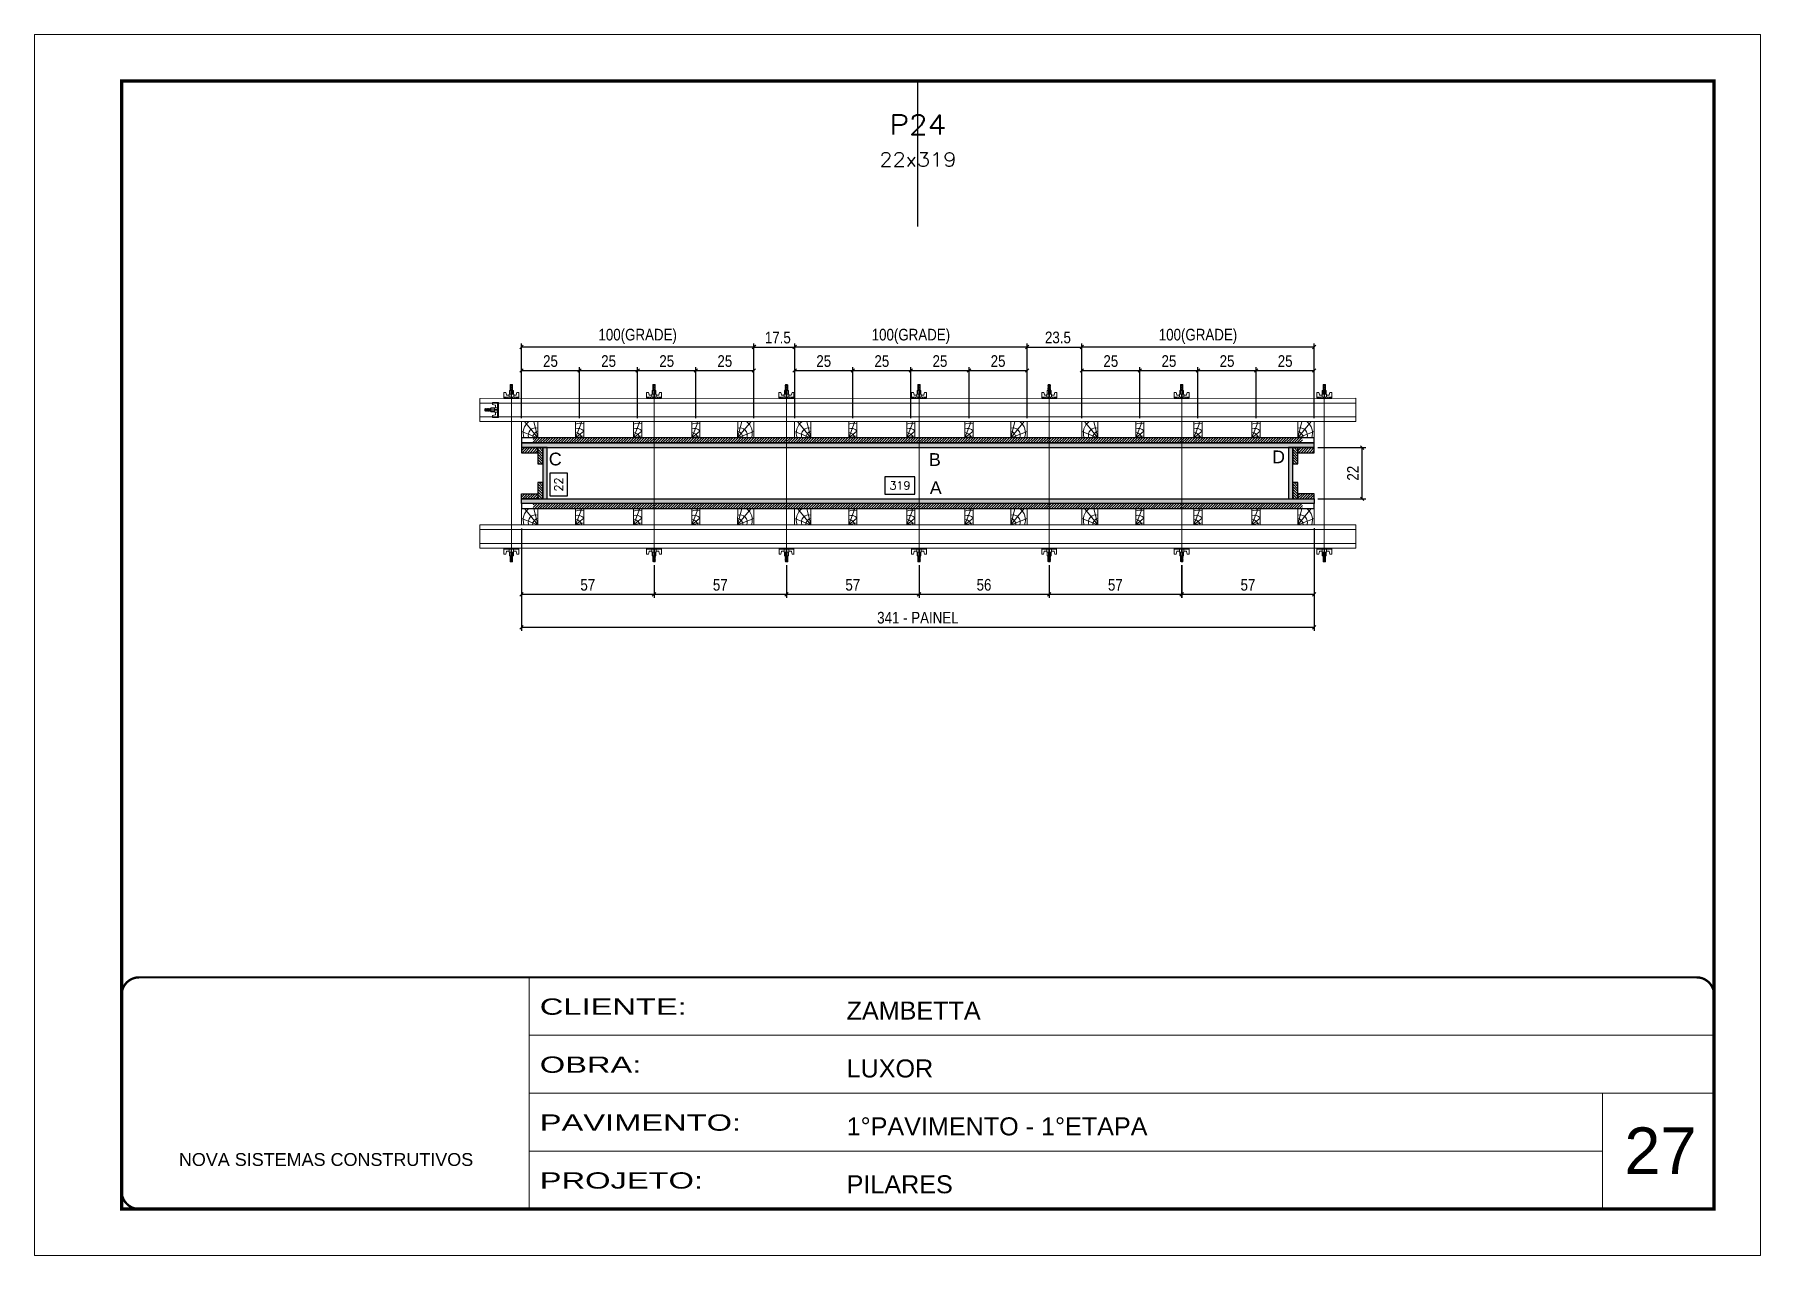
# Model space of a CAD drawing. Extents: x 14400 to 24104, y -21631 to 6985.
# Drawn here: x 17597 to 19082, y -957 to 93 of the extents above; entities that cross this region are included whole.
import ezdxf
from ezdxf.enums import TextEntityAlignment as Align

# ---------------------------------------------------------------- set-up
doc = ezdxf.new("R2010")
doc.units = 0
for name, pattern in [('CONTINUO', [0]), ('DASHED', [0.75, 0.5, -0.25]), ('HIDDEN', [0.375, 0.25, -0.125])]:
    doc.linetypes.add(name, pattern=pattern)
for name, color, linetype, lineweight in [('CARIMBO', 255, 'Continuous', 9), ('Folhas', 255, 'Continuous', 9), ('Hachura', 251, 'Continuous', 9), ('Madeira', 126, 'Continuous', 18), ('Perfil Metálico', 224, 'Continuous', 18), ('SARRAFO DE PRESSAO', 251, 'DASHED', 9), ('Texto Seção', 7, 'Continuous', 15)]:
    doc.layers.add(name, color=color, linetype=linetype, lineweight=lineweight)
for name, color, linetype in [('CHAPA', 1, 'Continuous'), ('COTA', 241, 'Continuous'), ('SARRAFO', 251, 'Continuous'), ('Texto de Titulo', 7, 'Continuous'), ('Texto Qtd Sarr', 242, 'Continuous'), ('TEXTO_GERAL', 7, 'Continuous')]:
    doc.layers.add(name, color=color, linetype=linetype)
doc.styles.add('ARIAL', font='arial.ttf')
doc.styles.add('COTA TECNICA 2X', font='techl___.ttf', dxfattribs={"height": 10})
doc.styles.add('ROMANS', font='romans.shx')
doc.styles.add('Tecnologia', font='')
doc.styles.get('Tecnologia').set_extended_font_data('Forgotten Futurist')
doc.dimstyles.new('SECAO PILAR', dxfattribs={"dimtxt": 10, "dimasz": 3, "dimexe": 3, "dimexo": 3, "dimgap": 3, "dimtad": 1, "dimdec": 1, "dimlfac": 0.5, "dimzin": 12, "dimdsep": 46, "dimtxsty": 'COTA TECNICA 2X', "dimblk1": 'OBLIQUE', "dimblk2": 'OBLIQUE', "dimsah": 1, "dimcen": 0.9, "dimclrd": 256, "dimclre": 256, "dimclrt": 256, "dimadec": 1, "dimazin": 3, "dimtfac": 1, "dimtdec": 1, "dimtmove": 0, "dimatfit": 3, "dimfxl": 1, "dimtolj": 1, "dimtzin": 12, "dimarcsym": 0})
doc.dimstyles.new('SECÇÃO 2', dxfattribs={"dimtxt": 7, "dimasz": 6, "dimexe": 0.18, "dimexo": 2, "dimgap": -4, "dimtad": 3, "dimdec": 1, "dimlfac": 0.5, "dimzin": 12, "dimdsep": 46, "dimtxsty": 'ROMANS', "dimblk": 'ARCHTICK', "dimcen": 0.09, "dimse1": 1, "dimse2": 1, "dimsd1": 1, "dimsd2": 1, "dimclrd": 180, "dimclre": 5, "dimclrt": 1, "dimadec": 0, "dimazin": 3, "dimtfac": 1, "dimtdec": 1, "dimtofl": 0, "dimtmove": 0, "dimatfit": 3, "dimldrblk": 'ARCHTICK', "dimfxl": 1, "dimtolj": 1, "dimtzin": 0, "dimarcsym": 0})

msp = doc.modelspace()

# ---------------------------------------------------------------- texts
at = {"layer": 'CARIMBO', "style": 'ARIAL'}
msp.add_text('27', height=40, dxfattribs=at).set_placement((18964.83, -886.58))
at = {"layer": 'TEXTO_GERAL', "style": 'ARIAL'}
for s, p in [('C', (18044.98, -271.78)), ('B', (18371.62, -272.23)), ('D', (18667.33, -269.93)), ('A', (18372.37, -296.46))]:
    msp.add_text(s, height=11, dxfattribs=at).set_placement(p, align=Align.MIDDLE_CENTER)

# ---------------------------------------------------------------- blocks, each defined once
blk = doc.blocks.new('9999999999')
at = {"color": 30, "linetype": 'CONTINUO'}
for p, q in [((98564.6, 34230.2), (98564.6, 34429.4)), ((98564.6, 34379.6), (99584, 34379.6)), ((98564.6, 34329.8), (99488, 34329.8)), ((99584, 34329.8), (99488, 34329.8)), ((99488, 34329.8), (99488, 34230.2)), ((98564.6, 34280), (99488, 34280))]:
    blk.add_line(p, q, dxfattribs=at)
at = {"color": 30, "linetype": 'CONTINUO', "const_width": 2}
blk.add_lwpolyline([(99584, 34230.2), (99584, 34414.4, 0.414214), (99569, 34429.4), (98229, 34429.4, 0.414214), (98214, 34414.4), (98214, 34245.2, 0.414214), (98229, 34230.2), (99584, 34230.2)], format="xyb", dxfattribs=at)
at = {"layer": 'Folhas'}
blk.add_lwpolyline([(98139, 34190.2), (99624, 34190.2), (99624, 35240.2), (98139, 35240.2)], close=True, dxfattribs=at)
at = {"layer": 'Folhas', "color": 30, "const_width": 3}
blk.add_lwpolyline([(98214, 34230.2), (99584, 34230.2), (99584, 35200.2), (98214, 35200.2)], close=True, dxfattribs=at)
at = {"color": 7, "linetype": 'Continuous', "ltscale": 5, "style": 'ARIAL'}
for s, height, p in [('ZAMBETTA', 15.48, (98837.7, 34393.1)), ('LUXOR', 15.48, (98837.7, 34343.3)), ('1°PAVIMENTO - 1°ETAPA', 15.483, (98837.7, 34293.5)), ('NOVA SISTEMAS CONSTRUTIVOS', 11.059, (98263.2, 34267.2)), ('PILARES', 15.48, (98837.7, 34243.7))]:
    blk.add_text(s, height=height, dxfattribs=at).set_placement(p)
at = {"layer": 'Folhas', "color": 7, "style": 'Tecnologia', "width": 1.5}
for s, p in [('CLIENTE:', (98573.7, 34397.2)), ('OBRA:', (98573.7, 34347.3)), ('PAVIMENTO:', (98573.7, 34297.5)), ('PROJETO:', (98573.7, 34247.7))]:
    blk.add_text(s, height=14, dxfattribs=at).set_placement(p)
blk = doc.blocks.new('*D1507')
at = {"layer": 'COTA', "color": 180, "lineweight": -2, "transparency": 16777216}
for p, q in [((18055.4, -284), (18040.4, -284)), ((18040.4, -284), (18040.4, -303.3)), ((18055.4, -303.3), (18055.4, -284)), ((18040.4, -303.3), (18055.4, -303.3))]:
    blk.add_line(p, q, dxfattribs=at)
at = {"layer": 'Defpoints', "color": 0, "transparency": 16777216}
for p in [(18055.3, -262), (18055.3, -306), (18059.4, -306)]:
    blk.add_point(p, dxfattribs=at)
at = {"layer": 'COTA', "color": 1, "transparency": 16777216, "insert": (18047.9, -293.7), "char_height": 7, "attachment_point": 5, "rotation": 90, "style": 'ROMANS'}
blk.add_mtext('\\A1;22', dxfattribs=at)
blk = doc.blocks.new('_ArchTick')
at = {"color": 0, "linetype": 'ByBlock', "const_width": 0.15}
blk.add_lwpolyline([(-0.5, -0.5), (0.5, 0.5)], dxfattribs=at)
blk = doc.blocks.new('*D1508')
at = {"layer": 'COTA', "color": 180, "lineweight": -2, "transparency": 16777216}
for p, q in [((18354.4, -287), (18328.7, -287)), ((18328.7, -287), (18328.7, -302)), ((18354.4, -302), (18354.4, -287)), ((18328.7, -302), (18354.4, -302))]:
    blk.add_line(p, q, dxfattribs=at)
at = {"layer": 'Defpoints', "color": 0, "transparency": 16777216}
for p in [(18038, -306), (18676, -306), (18676, -306)]:
    blk.add_point(p, dxfattribs=at)
at = {"layer": 'COTA', "color": 1, "transparency": 16777216, "insert": (18341.6, -294.5), "char_height": 7, "attachment_point": 5, "style": 'ROMANS'}
blk.add_mtext('\\A1;319', dxfattribs=at)
blk = doc.blocks.new('_Oblique')
at = {"color": 0, "linetype": 'ByBlock', "lineweight": -2}
blk.add_line((-0.5, -0.5), (0.5, 0.5), dxfattribs=at)
blk = doc.blocks.new('*D1509')
at = {"layer": 'COTA', "lineweight": -2, "transparency": 16777216}
for p, q in [((18016, -331.4), (18016, -419.5)), ((18698, -331.3), (18698, -419.5)), ((18016, -416.5), (18698, -416.5))]:
    blk.add_line(p, q, dxfattribs=at)
at = {"layer": 'Defpoints', "color": 0, "transparency": 16777216}
for p in [(18016, -328.4), (18698, -328.3), (18698, -416.5)]:
    blk.add_point(p, dxfattribs=at)
at = {"layer": 'COTA', "lineweight": -2, "transparency": 16777216, "xscale": 3, "yscale": 3, "zscale": 3, "rotation": 180}
blk.add_blockref('_Oblique', (18016, -416.5), dxfattribs=at)
at = {"layer": 'COTA', "lineweight": -2, "transparency": 16777216, "xscale": 3, "yscale": 3, "zscale": 3}
blk.add_blockref('_Oblique', (18698, -416.5), dxfattribs=at)
at = {"layer": 'COTA', "transparency": 16777216, "insert": (18357, -408.3), "char_height": 10, "attachment_point": 5, "style": 'COTA TECNICA 2X'}
blk.add_mtext('\\A1;341 - PAINEL', dxfattribs=at)
blk = doc.blocks.new('*D1510')
at = {"layer": 'COTA', "lineweight": -2, "transparency": 16777216}
for p, q in [((18016, -331.4), (18016, -391.1)), ((18130, -363.1), (18130, -391.1)), ((18016, -388.1), (18130, -388.1))]:
    blk.add_line(p, q, dxfattribs=at)
at = {"layer": 'Defpoints', "color": 0, "transparency": 16777216}
for p in [(18016, -328.4), (18130, -360.1), (18130, -388.1)]:
    blk.add_point(p, dxfattribs=at)
at = {"layer": 'COTA', "lineweight": -2, "transparency": 16777216, "xscale": 3, "yscale": 3, "zscale": 3, "rotation": 180}
blk.add_blockref('_Oblique', (18016, -388.1), dxfattribs=at)
at = {"layer": 'COTA', "lineweight": -2, "transparency": 16777216, "xscale": 3, "yscale": 3, "zscale": 3}
blk.add_blockref('_Oblique', (18130, -388.1), dxfattribs=at)
at = {"layer": 'COTA', "transparency": 16777216, "insert": (18073, -380), "char_height": 10, "attachment_point": 5, "style": 'COTA TECNICA 2X'}
blk.add_mtext('\\A1;57', dxfattribs=at)
blk = doc.blocks.new('*D1511')
at = {"layer": 'COTA', "lineweight": -2, "transparency": 16777216}
for p, q in [((18698, -331.4), (18698, -391.1)), ((18584, -363.1), (18584, -391.1)), ((18584, -388.1), (18698, -388.1))]:
    blk.add_line(p, q, dxfattribs=at)
at = {"layer": 'Defpoints', "color": 0, "transparency": 16777216}
for p in [(18698, -328.4), (18584, -360.1), (18698, -388.1)]:
    blk.add_point(p, dxfattribs=at)
at = {"layer": 'COTA', "lineweight": -2, "transparency": 16777216, "xscale": 3, "yscale": 3, "zscale": 3, "rotation": 180}
blk.add_blockref('_Oblique', (18584, -388.1), dxfattribs=at)
at = {"layer": 'COTA', "lineweight": -2, "transparency": 16777216, "xscale": 3, "yscale": 3, "zscale": 3}
blk.add_blockref('_Oblique', (18698, -388.1), dxfattribs=at)
at = {"layer": 'COTA', "transparency": 16777216, "insert": (18641, -380), "char_height": 10, "attachment_point": 5, "style": 'COTA TECNICA 2X'}
blk.add_mtext('\\A1;57', dxfattribs=at)
blk = doc.blocks.new('titulo1')
at = {"layer": 'Defpoints', "color": 252, "linetype": 'HIDDEN', "ltscale": 2}
blk.add_line((0, 0), (0, 125), dxfattribs=at)
at = {"layer": 'Defpoints', "style": 'ROMANS', "oblique": 15}
blk.add_attdef('FOLHA', text='', height=10, dxfattribs=at).set_placement((0, 15.6), align=Align.MIDDLE_CENTER)
at = {"layer": 'Texto Qtd Sarr', "color": 3, "style": 'ROMANS', "oblique": 15}
for tag, height, p in [('TITULO', 17, (0, 71.4)), ('SEÇÃO', 12, (0, 41.5))]:
    blk.add_attdef(tag, text='', height=height, dxfattribs=at).set_placement(p, align=Align.MIDDLE_CENTER)
blk = doc.blocks.new('C')
at = {"layer": 'Hachura', "color": 0}
for p, q in [((0, 3.22), (0, -3.22)), ((0.45, 3.22), (0, 3.22)), ((0.46, 3.16), (0, 3.16)), ((0.46, 3.05), (0, 3.05)), ((0.46, 2.88), (0, 2.88)), ((0, 2.75), (0, -1.16)), ((0.46, 2.65), (0, 2.65)), ((0.46, 2.23), (0, 2.23)), ((0.46, 1.51), (0, 1.51)), ((0.39, 0.49), (0.17, 0.49)), ((0.45, -3.23), (0.45, 3.22)), ((0.45, 3.22), (2.58, 3.22)), ((1.74, 0.97), (0.45, 0.97)), ((1.45, 0.1), (0.45, 0.1)), ((1.35, 1.94), (1.35, 0.96)), ((2.58, 2.39), (1.47, 2.09)), ((1.74, -0.97), (1.74, 0.97)), ((1.74, 0.97), (1.74, 0.84)), ((1.74, 0.97), (1.74, 0.84)), ((1.74, 0.84), (3.35, 0.84)), ((3.35, 0.45), (1.74, 0.45)), ((2.58, 3.22), (2.58, 2.39)), ((3.32, 0.84), (3.32, -0.84)), ((3.35, 0.84), (3.35, -0.84)), ((3.68, 0.45), (3.35, 0.45)), ((3.84, -0.52), (3.35, 0.45)), ((3.35, 0.06), (3.67, -0.57)), ((3.68, 0.45), (4.16, -0.52)), ((3.72, 0.5), (4.25, -0.57)), ((4.37, -0.55), (3.83, 0.53)), ((4.15, 0.45), (3.93, 0.45)), ((4.42, -0.52), (3.93, 0.45)), ((4.15, 0.45), (4.26, 0.45)), ((4.26, 0.45), (4.74, -0.52)), ((4.3, 0.5), (4.83, -0.57)), ((4.95, -0.55), (4.41, 0.53)), ((4.51, 0.45), (4.84, 0.45)), ((5, -0.52), (4.51, 0.45)), ((4.84, 0.45), (5.32, -0.52)), ((4.88, 0.5), (5.41, -0.57)), ((5.53, -0.55), (4.99, 0.53)), ((5.58, -0.52), (5.09, 0.45)), ((5.42, 0.45), (5.09, 0.45)), ((5.58, -0.52), (5.09, 0.45)), ((5.42, 0.45), (5.74, -0.19)), ((5.46, 0.5), (5.74, -0.07)), ((5.74, 0.19), (5.57, 0.53)), ((5.74, 0.32), (5.68, 0.45)), ((5.68, 0.45), (5.74, 0.45)), ((5.74, 0.45), (5.9, 0.29)), ((5.74, 0.45), (5.74, -0.52)), ((5.9, -0.36), (5.9, 0.29)), ((0.45, 0), (0, 0)), ((0.46, -1.52), (0, -1.52)), ((0.46, -2.23), (0, -2.23)), ((0.46, -2.65), (0, -2.65)), ((0.46, -2.88), (0, -2.88)), ((0.46, -3.05), (0, -3.05)), ((0.46, -3.16), (0, -3.16)), ((0, -3.22), (2.57, -3.22)), ((0.08, -0.48), (0.29, -0.48)), ((0.29, -0.48), (0.4, -0.48)), ((0.45, 0), (0.45, -0.97)), ((0.45, -0.16), (1.45, -0.16)), ((0.45, -0.65), (0.45, -0.32)), ((0.45, -3.23), (0.45, -0.65)), ((0.45, -0.97), (1.74, -0.97)), ((1.35, -1.94), (1.35, -0.97)), ((2.58, -2.39), (1.47, -2.1)), ((3.35, -0.32), (1.74, -0.32)), ((3.35, -0.84), (1.74, -0.84)), ((2.58, -3.23), (2.58, -2.39)), ((3.35, -0.07), (3.58, -0.52)), ((3.35, -0.52), (3.58, -0.52)), ((3.84, -0.52), (4.16, -0.52)), ((4.42, -0.52), (4.74, -0.52)), ((4.63, -0.52), (4.74, -0.52)), ((5, -0.52), (5.32, -0.52)), ((5.58, -0.52), (5.74, -0.52)), ((5.74, -0.52), (5.9, -0.36)), ((5.74, -0.52), (5.74, -0.52))]:
    blk.add_line(p, q, dxfattribs=at)
for centre, radius, start, end in [((1.52, 1.94), 0.161, 104.74356, 180), ((1.44, -0.03), 0.129, 272.69497, 87.30503), ((3.81, 0.39), 0.143, 25.56881, 154.43119), ((4.39, 0.39), 0.143, 25.56881, 154.43119), ((4.97, 0.39), 0.143, 25.56881, 154.43119), ((5.55, 0.39), 0.143, 25.56881, 154.43119), ((0.17, -0.37), 0.174, 221.74404, 317.85924), ((1.52, -1.94), 0.161, 180, 255.25644), ((3.71, -0.4), 0.174, 222.14076, 318.25596), ((4.29, -0.4), 0.174, 222.14076, 318.25596), ((4.87, -0.4), 0.174, 222.14076, 318.25596), ((5.45, -0.4), 0.174, 222.14076, 318.25596), ((5.61, -0.4), 0.174, 317.85924, 318.25596)]:
    blk.add_arc(centre, radius, start, end, dxfattribs=at)
blk = doc.blocks.new('*D1512')
at = {"layer": 'COTA', "lineweight": -2, "transparency": 16777216}
for p, q in [((18701, -262), (18742.3, -262)), ((18739.3, -306), (18739.3, -262)), ((18701, -306), (18742.3, -306))]:
    blk.add_line(p, q, dxfattribs=at)
at = {"layer": 'Defpoints', "color": 0, "transparency": 16777216}
for p in [(18698, -262), (18739.3, -262), (18698, -306)]:
    blk.add_point(p, dxfattribs=at)
at = {"layer": 'COTA', "lineweight": -2, "transparency": 16777216, "xscale": 3, "yscale": 3, "zscale": 3}
for p, rotation in [((18739.3, -262), 90), ((18739.3, -306), 270)]:
    blk.add_blockref('_Oblique', p, dxfattribs=dict(at, rotation=rotation))
at = {"layer": 'COTA', "transparency": 16777216, "insert": (18731.3, -284), "char_height": 10, "attachment_point": 5, "rotation": 90, "style": 'COTA TECNICA 2X'}
blk.add_mtext('\\A1;22', dxfattribs=at)
blk = doc.blocks.new('*D1513')
at = {"layer": 'COTA', "lineweight": -2, "transparency": 16777216}
for p, q in [((18130, -363.1), (18130, -391.1)), ((18244, -363.1), (18244, -391.1)), ((18130, -388.1), (18244, -388.1))]:
    blk.add_line(p, q, dxfattribs=at)
at = {"layer": 'Defpoints', "color": 0, "transparency": 16777216}
for p in [(18130, -360.1), (18244, -360.1), (18244, -388.1)]:
    blk.add_point(p, dxfattribs=at)
at = {"layer": 'COTA', "lineweight": -2, "transparency": 16777216, "xscale": 3, "yscale": 3, "zscale": 3, "rotation": 180}
blk.add_blockref('_Oblique', (18130, -388.1), dxfattribs=at)
at = {"layer": 'COTA', "lineweight": -2, "transparency": 16777216, "xscale": 3, "yscale": 3, "zscale": 3}
blk.add_blockref('_Oblique', (18244, -388.1), dxfattribs=at)
at = {"layer": 'COTA', "transparency": 16777216, "insert": (18187, -380), "char_height": 10, "attachment_point": 5, "style": 'COTA TECNICA 2X'}
blk.add_mtext('\\A1;57', dxfattribs=at)
blk = doc.blocks.new('PONTALETE')
at = {"layer": 'Madeira'}
for q in [(2.71, 7), (7, 5.76), (7, 1.74)]:
    blk.add_line((0, 0), q, dxfattribs=at)
blk.add_lwpolyline([(0, 0), (7, 0), (7, 7), (0, 7)], close=True, dxfattribs=at)
for centre, radius, start, end in [((2.04, 0.06), 6.23, 37.28179, 109.09128), ((1.09, 0.9), 3.19, 343.60304, 109.98471), ((-0.21, -0.78), 3.09, 14.63219, 86.0383)]:
    blk.add_arc(centre, radius, start, end, dxfattribs=at)
blk = doc.blocks.new('MEIO PONTALETE')
at = {"layer": 'Madeira'}
for q in [(2.71, 7), (3.5, 2.88), (3.5, 0.87)]:
    blk.add_line((0, 0), q, dxfattribs=at)
blk.add_lwpolyline([(0, 0), (3.5, 0), (3.5, 7), (0, 7)], close=True, dxfattribs=at)
for centre, radius, start, end in [((2.04, 0.06), 6.23, 76.44987, 109.09128), ((1.09, 0.9), 3.19, 40.90626, 109.98471), ((-0.21, -0.78), 3.09, 14.63219, 86.0383)]:
    blk.add_arc(centre, radius, start, end, dxfattribs=at)
blk = doc.blocks.new('*D1514')
at = {"layer": 'COTA', "lineweight": -2, "transparency": 16777216}
for p, q in [((18015.9, -236.6), (18015.9, -192.7)), ((18065.9, -236.6), (18065.9, -192.7)), ((18015.9, -195.7), (18065.9, -195.7))]:
    blk.add_line(p, q, dxfattribs=at)
at = {"layer": 'Defpoints', "color": 0, "transparency": 16777216}
for p in [(18065.9, -195.7), (18015.9, -239.6), (18065.9, -239.6)]:
    blk.add_point(p, dxfattribs=at)
at = {"layer": 'COTA', "lineweight": -2, "transparency": 16777216, "xscale": 3, "yscale": 3, "zscale": 3, "rotation": 180}
blk.add_blockref('_Oblique', (18015.9, -195.7), dxfattribs=at)
at = {"layer": 'COTA', "lineweight": -2, "transparency": 16777216, "xscale": 3, "yscale": 3, "zscale": 3}
blk.add_blockref('_Oblique', (18065.9, -195.7), dxfattribs=at)
at = {"layer": 'COTA', "transparency": 16777216, "insert": (18040.9, -187.6), "char_height": 10, "attachment_point": 5, "style": 'COTA TECNICA 2X'}
blk.add_mtext('\\A1;25', dxfattribs=at)
blk = doc.blocks.new('*D1515')
at = {"layer": 'COTA', "lineweight": -2, "transparency": 16777216}
for p, q in [((18015.9, -236.6), (18015.9, -172.5)), ((18215.9, -175.5), (18015.9, -175.5)), ((18215.9, -236.7), (18215.9, -172.5))]:
    blk.add_line(p, q, dxfattribs=at)
at = {"layer": 'Defpoints', "color": 0, "transparency": 16777216}
for p in [(18015.9, -175.5), (18015.9, -239.6), (18215.9, -239.7)]:
    blk.add_point(p, dxfattribs=at)
at = {"layer": 'COTA', "lineweight": -2, "transparency": 16777216, "xscale": 3, "yscale": 3, "zscale": 3, "rotation": 180}
blk.add_blockref('_Oblique', (18015.9, -175.5), dxfattribs=at)
at = {"layer": 'COTA', "lineweight": -2, "transparency": 16777216, "xscale": 3, "yscale": 3, "zscale": 3}
blk.add_blockref('_Oblique', (18215.9, -175.5), dxfattribs=at)
at = {"layer": 'COTA', "transparency": 16777216, "insert": (18115.9, -166.3), "char_height": 10, "attachment_point": 5, "style": 'COTA TECNICA 2X'}
blk.add_mtext('\\A1;100(GRADE)', dxfattribs=at)
blk = doc.blocks.new('*D1516')
at = {"layer": 'COTA', "lineweight": -2, "transparency": 16777216}
for p, q in [((18065.9, -236.6), (18065.9, -192.7)), ((18115.9, -236.6), (18115.9, -192.7)), ((18065.9, -195.7), (18115.9, -195.7))]:
    blk.add_line(p, q, dxfattribs=at)
at = {"layer": 'Defpoints', "color": 0, "transparency": 16777216}
for p in [(18115.9, -195.7), (18065.9, -239.6), (18115.9, -239.6)]:
    blk.add_point(p, dxfattribs=at)
at = {"layer": 'COTA', "lineweight": -2, "transparency": 16777216, "xscale": 3, "yscale": 3, "zscale": 3, "rotation": 180}
blk.add_blockref('_Oblique', (18065.9, -195.7), dxfattribs=at)
at = {"layer": 'COTA', "lineweight": -2, "transparency": 16777216, "xscale": 3, "yscale": 3, "zscale": 3}
blk.add_blockref('_Oblique', (18115.9, -195.7), dxfattribs=at)
at = {"layer": 'COTA', "transparency": 16777216, "insert": (18090.9, -187.6), "char_height": 10, "attachment_point": 5, "style": 'COTA TECNICA 2X'}
blk.add_mtext('\\A1;25', dxfattribs=at)
blk = doc.blocks.new('*D1517')
at = {"layer": 'COTA', "lineweight": -2, "transparency": 16777216}
for p, q in [((18115.9, -236.6), (18115.9, -192.7)), ((18165.9, -236.6), (18165.9, -192.7)), ((18115.9, -195.7), (18165.9, -195.7))]:
    blk.add_line(p, q, dxfattribs=at)
at = {"layer": 'Defpoints', "color": 0, "transparency": 16777216}
for p in [(18165.9, -195.7), (18115.9, -239.6), (18165.9, -239.6)]:
    blk.add_point(p, dxfattribs=at)
at = {"layer": 'COTA', "lineweight": -2, "transparency": 16777216, "xscale": 3, "yscale": 3, "zscale": 3, "rotation": 180}
blk.add_blockref('_Oblique', (18115.9, -195.7), dxfattribs=at)
at = {"layer": 'COTA', "lineweight": -2, "transparency": 16777216, "xscale": 3, "yscale": 3, "zscale": 3}
blk.add_blockref('_Oblique', (18165.9, -195.7), dxfattribs=at)
at = {"layer": 'COTA', "transparency": 16777216, "insert": (18140.9, -187.6), "char_height": 10, "attachment_point": 5, "style": 'COTA TECNICA 2X'}
blk.add_mtext('\\A1;25', dxfattribs=at)
blk = doc.blocks.new('*D1518')
at = {"layer": 'COTA', "lineweight": -2, "transparency": 16777216}
for p, q in [((18165.9, -236.6), (18165.9, -192.7)), ((18215.9, -236.6), (18215.9, -192.7)), ((18165.9, -195.7), (18215.9, -195.7))]:
    blk.add_line(p, q, dxfattribs=at)
at = {"layer": 'Defpoints', "color": 0, "transparency": 16777216}
for p in [(18215.9, -195.7), (18165.9, -239.6), (18215.9, -239.6)]:
    blk.add_point(p, dxfattribs=at)
at = {"layer": 'COTA', "lineweight": -2, "transparency": 16777216, "xscale": 3, "yscale": 3, "zscale": 3, "rotation": 180}
blk.add_blockref('_Oblique', (18165.9, -195.7), dxfattribs=at)
at = {"layer": 'COTA', "lineweight": -2, "transparency": 16777216, "xscale": 3, "yscale": 3, "zscale": 3}
blk.add_blockref('_Oblique', (18215.9, -195.7), dxfattribs=at)
at = {"layer": 'COTA', "transparency": 16777216, "insert": (18190.9, -187.6), "char_height": 10, "attachment_point": 5, "style": 'COTA TECNICA 2X'}
blk.add_mtext('\\A1;25', dxfattribs=at)
blk = doc.blocks.new('*D1519')
at = {"layer": 'COTA', "lineweight": -2, "transparency": 16777216}
for p, q in [((18216, -236.7), (18216, -172.5)), ((18216, -175.5), (18251, -175.5)), ((18251, -236.6), (18251, -172.5))]:
    blk.add_line(p, q, dxfattribs=at)
at = {"layer": 'Defpoints', "color": 0, "transparency": 16777216}
for p in [(18251, -175.5), (18216, -239.7), (18251, -239.6)]:
    blk.add_point(p, dxfattribs=at)
at = {"layer": 'COTA', "lineweight": -2, "transparency": 16777216, "xscale": 3, "yscale": 3, "zscale": 3, "rotation": 180}
blk.add_blockref('_Oblique', (18216, -175.5), dxfattribs=at)
at = {"layer": 'COTA', "lineweight": -2, "transparency": 16777216, "xscale": 3, "yscale": 3, "zscale": 3}
blk.add_blockref('_Oblique', (18251, -175.5), dxfattribs=at)
at = {"layer": 'COTA', "transparency": 16777216, "insert": (18236.5, -167.4), "char_height": 10, "attachment_point": 5, "style": 'COTA TECNICA 2X'}
blk.add_mtext('\\A1;17.5', dxfattribs=at)
blk = doc.blocks.new('*D1520')
at = {"layer": 'COTA', "lineweight": -2, "transparency": 16777216}
for p, q in [((18251, -236.6), (18251, -192.7)), ((18301, -236.6), (18301, -192.7)), ((18251, -195.7), (18301, -195.7))]:
    blk.add_line(p, q, dxfattribs=at)
at = {"layer": 'Defpoints', "color": 0, "transparency": 16777216}
for p in [(18301, -195.7), (18251, -239.6), (18301, -239.6)]:
    blk.add_point(p, dxfattribs=at)
at = {"layer": 'COTA', "lineweight": -2, "transparency": 16777216, "xscale": 3, "yscale": 3, "zscale": 3, "rotation": 180}
blk.add_blockref('_Oblique', (18251, -195.7), dxfattribs=at)
at = {"layer": 'COTA', "lineweight": -2, "transparency": 16777216, "xscale": 3, "yscale": 3, "zscale": 3}
blk.add_blockref('_Oblique', (18301, -195.7), dxfattribs=at)
at = {"layer": 'COTA', "transparency": 16777216, "insert": (18276, -187.6), "char_height": 10, "attachment_point": 5, "style": 'COTA TECNICA 2X'}
blk.add_mtext('\\A1;25', dxfattribs=at)
blk = doc.blocks.new('*D1521')
at = {"layer": 'COTA', "lineweight": -2, "transparency": 16777216}
for p, q in [((18251, -236.6), (18251, -172.5)), ((18451, -175.5), (18251, -175.5)), ((18451, -236.7), (18451, -172.5))]:
    blk.add_line(p, q, dxfattribs=at)
at = {"layer": 'Defpoints', "color": 0, "transparency": 16777216}
for p in [(18251, -175.5), (18251, -239.6), (18451, -239.7)]:
    blk.add_point(p, dxfattribs=at)
at = {"layer": 'COTA', "lineweight": -2, "transparency": 16777216, "xscale": 3, "yscale": 3, "zscale": 3, "rotation": 180}
blk.add_blockref('_Oblique', (18251, -175.5), dxfattribs=at)
at = {"layer": 'COTA', "lineweight": -2, "transparency": 16777216, "xscale": 3, "yscale": 3, "zscale": 3}
blk.add_blockref('_Oblique', (18451, -175.5), dxfattribs=at)
at = {"layer": 'COTA', "transparency": 16777216, "insert": (18351, -166.3), "char_height": 10, "attachment_point": 5, "style": 'COTA TECNICA 2X'}
blk.add_mtext('\\A1;100(GRADE)', dxfattribs=at)
blk = doc.blocks.new('*D1522')
at = {"layer": 'COTA', "lineweight": -2, "transparency": 16777216}
for p, q in [((18301, -236.6), (18301, -192.7)), ((18351, -236.6), (18351, -192.7)), ((18301, -195.7), (18351, -195.7))]:
    blk.add_line(p, q, dxfattribs=at)
at = {"layer": 'Defpoints', "color": 0, "transparency": 16777216}
for p in [(18351, -195.7), (18301, -239.6), (18351, -239.6)]:
    blk.add_point(p, dxfattribs=at)
at = {"layer": 'COTA', "lineweight": -2, "transparency": 16777216, "xscale": 3, "yscale": 3, "zscale": 3, "rotation": 180}
blk.add_blockref('_Oblique', (18301, -195.7), dxfattribs=at)
at = {"layer": 'COTA', "lineweight": -2, "transparency": 16777216, "xscale": 3, "yscale": 3, "zscale": 3}
blk.add_blockref('_Oblique', (18351, -195.7), dxfattribs=at)
at = {"layer": 'COTA', "transparency": 16777216, "insert": (18326, -187.6), "char_height": 10, "attachment_point": 5, "style": 'COTA TECNICA 2X'}
blk.add_mtext('\\A1;25', dxfattribs=at)
blk = doc.blocks.new('*D1523')
at = {"layer": 'COTA', "lineweight": -2, "transparency": 16777216}
for p, q in [((18351, -236.6), (18351, -192.7)), ((18401, -236.6), (18401, -192.7)), ((18351, -195.7), (18401, -195.7))]:
    blk.add_line(p, q, dxfattribs=at)
at = {"layer": 'Defpoints', "color": 0, "transparency": 16777216}
for p in [(18401, -195.7), (18351, -239.6), (18401, -239.6)]:
    blk.add_point(p, dxfattribs=at)
at = {"layer": 'COTA', "lineweight": -2, "transparency": 16777216, "xscale": 3, "yscale": 3, "zscale": 3, "rotation": 180}
blk.add_blockref('_Oblique', (18351, -195.7), dxfattribs=at)
at = {"layer": 'COTA', "lineweight": -2, "transparency": 16777216, "xscale": 3, "yscale": 3, "zscale": 3}
blk.add_blockref('_Oblique', (18401, -195.7), dxfattribs=at)
at = {"layer": 'COTA', "transparency": 16777216, "insert": (18376, -187.6), "char_height": 10, "attachment_point": 5, "style": 'COTA TECNICA 2X'}
blk.add_mtext('\\A1;25', dxfattribs=at)
blk = doc.blocks.new('*D1524')
at = {"layer": 'COTA', "lineweight": -2, "transparency": 16777216}
for p, q in [((18401, -236.6), (18401, -192.7)), ((18451, -236.6), (18451, -192.7)), ((18401, -195.7), (18451, -195.7))]:
    blk.add_line(p, q, dxfattribs=at)
at = {"layer": 'Defpoints', "color": 0, "transparency": 16777216}
for p in [(18451, -195.7), (18401, -239.6), (18451, -239.6)]:
    blk.add_point(p, dxfattribs=at)
at = {"layer": 'COTA', "lineweight": -2, "transparency": 16777216, "xscale": 3, "yscale": 3, "zscale": 3, "rotation": 180}
blk.add_blockref('_Oblique', (18401, -195.7), dxfattribs=at)
at = {"layer": 'COTA', "lineweight": -2, "transparency": 16777216, "xscale": 3, "yscale": 3, "zscale": 3}
blk.add_blockref('_Oblique', (18451, -195.7), dxfattribs=at)
at = {"layer": 'COTA', "transparency": 16777216, "insert": (18426, -187.6), "char_height": 10, "attachment_point": 5, "style": 'COTA TECNICA 2X'}
blk.add_mtext('\\A1;25', dxfattribs=at)
blk = doc.blocks.new('*D1525')
at = {"layer": 'COTA', "lineweight": -2, "transparency": 16777216}
for p, q in [((18451, -236.6), (18451, -172.5)), ((18451, -175.5), (18498, -175.5)), ((18498, -236.6), (18498, -172.5))]:
    blk.add_line(p, q, dxfattribs=at)
at = {"layer": 'Defpoints', "color": 0, "transparency": 16777216}
for p in [(18498, -175.5), (18451, -239.6), (18498, -239.6)]:
    blk.add_point(p, dxfattribs=at)
at = {"layer": 'COTA', "lineweight": -2, "transparency": 16777216, "xscale": 3, "yscale": 3, "zscale": 3, "rotation": 180}
blk.add_blockref('_Oblique', (18451, -175.5), dxfattribs=at)
at = {"layer": 'COTA', "lineweight": -2, "transparency": 16777216, "xscale": 3, "yscale": 3, "zscale": 3}
blk.add_blockref('_Oblique', (18498, -175.5), dxfattribs=at)
at = {"layer": 'COTA', "transparency": 16777216, "insert": (18477.5, -167.3), "char_height": 10, "attachment_point": 5, "style": 'COTA TECNICA 2X'}
blk.add_mtext('\\A1;23.5', dxfattribs=at)
blk = doc.blocks.new('*D1526')
at = {"layer": 'COTA', "lineweight": -2, "transparency": 16777216}
for p, q in [((18498, -236.6), (18498, -192.7)), ((18548, -236.6), (18548, -192.7)), ((18498, -195.7), (18548, -195.7))]:
    blk.add_line(p, q, dxfattribs=at)
at = {"layer": 'Defpoints', "color": 0, "transparency": 16777216}
for p in [(18548, -195.7), (18498, -239.6), (18548, -239.6)]:
    blk.add_point(p, dxfattribs=at)
at = {"layer": 'COTA', "lineweight": -2, "transparency": 16777216, "xscale": 3, "yscale": 3, "zscale": 3, "rotation": 180}
blk.add_blockref('_Oblique', (18498, -195.7), dxfattribs=at)
at = {"layer": 'COTA', "lineweight": -2, "transparency": 16777216, "xscale": 3, "yscale": 3, "zscale": 3}
blk.add_blockref('_Oblique', (18548, -195.7), dxfattribs=at)
at = {"layer": 'COTA', "transparency": 16777216, "insert": (18523, -187.6), "char_height": 10, "attachment_point": 5, "style": 'COTA TECNICA 2X'}
blk.add_mtext('\\A1;25', dxfattribs=at)
blk = doc.blocks.new('*D1527')
at = {"layer": 'COTA', "lineweight": -2, "transparency": 16777216}
for p, q in [((18498, -236.6), (18498, -172.5)), ((18698, -175.5), (18498, -175.5)), ((18698, -236.6), (18698, -172.5))]:
    blk.add_line(p, q, dxfattribs=at)
at = {"layer": 'Defpoints', "color": 0, "transparency": 16777216}
for p in [(18498, -175.5), (18498, -239.6), (18698, -239.6)]:
    blk.add_point(p, dxfattribs=at)
at = {"layer": 'COTA', "lineweight": -2, "transparency": 16777216, "xscale": 3, "yscale": 3, "zscale": 3, "rotation": 180}
blk.add_blockref('_Oblique', (18498, -175.5), dxfattribs=at)
at = {"layer": 'COTA', "lineweight": -2, "transparency": 16777216, "xscale": 3, "yscale": 3, "zscale": 3}
blk.add_blockref('_Oblique', (18698, -175.5), dxfattribs=at)
at = {"layer": 'COTA', "transparency": 16777216, "insert": (18598, -166.3), "char_height": 10, "attachment_point": 5, "style": 'COTA TECNICA 2X'}
blk.add_mtext('\\A1;100(GRADE)', dxfattribs=at)
blk = doc.blocks.new('*D1528')
at = {"layer": 'COTA', "lineweight": -2, "transparency": 16777216}
for p, q in [((18548, -236.6), (18548, -192.7)), ((18598, -236.6), (18598, -192.7)), ((18548, -195.7), (18598, -195.7))]:
    blk.add_line(p, q, dxfattribs=at)
at = {"layer": 'Defpoints', "color": 0, "transparency": 16777216}
for p in [(18598, -195.7), (18548, -239.6), (18598, -239.6)]:
    blk.add_point(p, dxfattribs=at)
at = {"layer": 'COTA', "lineweight": -2, "transparency": 16777216, "xscale": 3, "yscale": 3, "zscale": 3, "rotation": 180}
blk.add_blockref('_Oblique', (18548, -195.7), dxfattribs=at)
at = {"layer": 'COTA', "lineweight": -2, "transparency": 16777216, "xscale": 3, "yscale": 3, "zscale": 3}
blk.add_blockref('_Oblique', (18598, -195.7), dxfattribs=at)
at = {"layer": 'COTA', "transparency": 16777216, "insert": (18573, -187.6), "char_height": 10, "attachment_point": 5, "style": 'COTA TECNICA 2X'}
blk.add_mtext('\\A1;25', dxfattribs=at)
blk = doc.blocks.new('*D1529')
at = {"layer": 'COTA', "lineweight": -2, "transparency": 16777216}
for p, q in [((18598, -236.6), (18598, -192.7)), ((18648, -236.6), (18648, -192.7)), ((18598, -195.7), (18648, -195.7))]:
    blk.add_line(p, q, dxfattribs=at)
at = {"layer": 'Defpoints', "color": 0, "transparency": 16777216}
for p in [(18648, -195.7), (18598, -239.6), (18648, -239.6)]:
    blk.add_point(p, dxfattribs=at)
at = {"layer": 'COTA', "lineweight": -2, "transparency": 16777216, "xscale": 3, "yscale": 3, "zscale": 3, "rotation": 180}
blk.add_blockref('_Oblique', (18598, -195.7), dxfattribs=at)
at = {"layer": 'COTA', "lineweight": -2, "transparency": 16777216, "xscale": 3, "yscale": 3, "zscale": 3}
blk.add_blockref('_Oblique', (18648, -195.7), dxfattribs=at)
at = {"layer": 'COTA', "transparency": 16777216, "insert": (18623, -187.6), "char_height": 10, "attachment_point": 5, "style": 'COTA TECNICA 2X'}
blk.add_mtext('\\A1;25', dxfattribs=at)
blk = doc.blocks.new('*D1530')
at = {"layer": 'COTA', "lineweight": -2, "transparency": 16777216}
for p, q in [((18648, -236.6), (18648, -192.7)), ((18698, -236.6), (18698, -192.7)), ((18648, -195.7), (18698, -195.7))]:
    blk.add_line(p, q, dxfattribs=at)
at = {"layer": 'Defpoints', "color": 0, "transparency": 16777216}
for p in [(18698, -195.7), (18648, -239.6), (18698, -239.6)]:
    blk.add_point(p, dxfattribs=at)
at = {"layer": 'COTA', "lineweight": -2, "transparency": 16777216, "xscale": 3, "yscale": 3, "zscale": 3, "rotation": 180}
blk.add_blockref('_Oblique', (18648, -195.7), dxfattribs=at)
at = {"layer": 'COTA', "lineweight": -2, "transparency": 16777216, "xscale": 3, "yscale": 3, "zscale": 3}
blk.add_blockref('_Oblique', (18698, -195.7), dxfattribs=at)
at = {"layer": 'COTA', "transparency": 16777216, "insert": (18673, -187.6), "char_height": 10, "attachment_point": 5, "style": 'COTA TECNICA 2X'}
blk.add_mtext('\\A1;25', dxfattribs=at)
blk = doc.blocks.new('*D1531')
at = {"layer": 'COTA', "lineweight": -2, "transparency": 16777216}
for p, q in [((18244, -363.1), (18244, -391.1)), ((18358, -363.1), (18358, -391.1)), ((18244, -388.1), (18358, -388.1))]:
    blk.add_line(p, q, dxfattribs=at)
at = {"layer": 'Defpoints', "color": 0, "transparency": 16777216}
for p in [(18244, -360.1), (18358, -360.1), (18358, -388.1)]:
    blk.add_point(p, dxfattribs=at)
at = {"layer": 'COTA', "lineweight": -2, "transparency": 16777216, "xscale": 3, "yscale": 3, "zscale": 3, "rotation": 180}
blk.add_blockref('_Oblique', (18244, -388.1), dxfattribs=at)
at = {"layer": 'COTA', "lineweight": -2, "transparency": 16777216, "xscale": 3, "yscale": 3, "zscale": 3}
blk.add_blockref('_Oblique', (18358, -388.1), dxfattribs=at)
at = {"layer": 'COTA', "transparency": 16777216, "insert": (18301, -380), "char_height": 10, "attachment_point": 5, "style": 'COTA TECNICA 2X'}
blk.add_mtext('\\A1;57', dxfattribs=at)
blk = doc.blocks.new('*D1532')
at = {"layer": 'COTA', "lineweight": -2, "transparency": 16777216}
for p, q in [((18469.9, -363.1), (18469.9, -391.1)), ((18583.9, -363.1), (18583.9, -391.1)), ((18469.9, -388.1), (18583.9, -388.1))]:
    blk.add_line(p, q, dxfattribs=at)
at = {"layer": 'Defpoints', "color": 0, "transparency": 16777216}
for p in [(18469.9, -360.1), (18583.9, -360.1), (18583.9, -388.1)]:
    blk.add_point(p, dxfattribs=at)
at = {"layer": 'COTA', "lineweight": -2, "transparency": 16777216, "xscale": 3, "yscale": 3, "zscale": 3, "rotation": 180}
blk.add_blockref('_Oblique', (18469.9, -388.1), dxfattribs=at)
at = {"layer": 'COTA', "lineweight": -2, "transparency": 16777216, "xscale": 3, "yscale": 3, "zscale": 3}
blk.add_blockref('_Oblique', (18583.9, -388.1), dxfattribs=at)
at = {"layer": 'COTA', "transparency": 16777216, "insert": (18526.9, -380), "char_height": 10, "attachment_point": 5, "style": 'COTA TECNICA 2X'}
blk.add_mtext('\\A1;57', dxfattribs=at)
blk = doc.blocks.new('*D1533')
at = {"layer": 'COTA', "lineweight": -2, "transparency": 16777216}
for p, q in [((18358, -363.1), (18358, -391.1)), ((18469.9, -363.1), (18469.9, -391.1)), ((18358, -388.1), (18469.9, -388.1))]:
    blk.add_line(p, q, dxfattribs=at)
at = {"layer": 'Defpoints', "color": 0, "transparency": 16777216}
for p in [(18358, -360.1), (18469.9, -360.1), (18469.9, -388.1)]:
    blk.add_point(p, dxfattribs=at)
at = {"layer": 'COTA', "lineweight": -2, "transparency": 16777216, "xscale": 3, "yscale": 3, "zscale": 3, "rotation": 180}
blk.add_blockref('_Oblique', (18358, -388.1), dxfattribs=at)
at = {"layer": 'COTA', "lineweight": -2, "transparency": 16777216, "xscale": 3, "yscale": 3, "zscale": 3}
blk.add_blockref('_Oblique', (18469.9, -388.1), dxfattribs=at)
at = {"layer": 'COTA', "transparency": 16777216, "insert": (18413.9, -380), "char_height": 10, "attachment_point": 5, "style": 'COTA TECNICA 2X'}
blk.add_mtext('\\A1;56', dxfattribs=at)

# ---------------------------------------------------------------- dimensions: what is measured, and where the dimension line sits
at = {"layer": 'COTA'}
for base, p1, p2, text, picture, middle in [((18015.95, -175.51), (18215.94, -239.66), (18015.95, -239.63), '<>(GRADE)', '*D1515', (18115.94, -166.29)), ((18250.97, -175.51), (18450.96, -239.65), (18250.97, -239.63), '<>(GRADE)', '*D1521', (18350.97, -166.29)), ((18497.97, -175.47), (18697.97, -239.62), (18497.97, -239.6), '<>(GRADE)', '*D1527', (18597.97, -166.25)), ((18697.97, -416.54), (18015.97, -328.37), (18697.97, -328.33), '<> - PAINEL', '*D1509', (18356.97, -408.32))]:
    dim = msp.add_linear_dim(base=base, p1=p1, p2=p2, text=text, dimstyle='SECAO PILAR', dxfattribs=at)
    dim.commit()
    dim.dimension.update_dxf_attribs({"geometry": picture, "text_midpoint": middle})
for base, p1, p2, dimstyle, picture, middle in [((18250.97, -175.53), (18215.96, -239.69), (18250.97, -239.62), 'SECAO PILAR', '*D1519', (18236.47, -175.53)), ((18497.97, -175.51), (18450.96, -239.6), (18497.97, -239.56), 'SECAO PILAR', '*D1525', (18477.47, -175.51)), ((18675.97, -305.98), (18037.97, -305.98), (18675.97, -305.98), 'SECÇÃO 2', '*D1508', (18341.58, -305.98))]:
    dim = msp.add_linear_dim(base=base, p1=p1, p2=p2, dimstyle=dimstyle, dxfattribs=at)
    dim.commit()
    dim.dimension.update_dxf_attribs({"geometry": picture, "text_midpoint": middle, "dimtype": 160})
for base, p1, p2, picture, middle in [((18065.95, -195.7), (18015.95, -239.63), (18065.95, -239.64), '*D1514', (18040.95, -187.6)), ((18115.95, -195.7), (18065.95, -239.64), (18115.95, -239.64), '*D1516', (18090.95, -187.6)), ((18165.95, -195.7), (18115.95, -239.64), (18165.95, -239.64), '*D1517', (18140.95, -187.6)), ((18215.94, -195.7), (18165.95, -239.64), (18215.94, -239.64), '*D1518', (18190.94, -187.6)), ((18300.97, -195.7), (18250.97, -239.63), (18300.97, -239.64), '*D1520', (18275.97, -187.59)), ((18350.97, -195.7), (18300.97, -239.64), (18350.97, -239.64), '*D1522', (18325.97, -187.59)), ((18400.97, -195.7), (18350.97, -239.64), (18400.97, -239.64), '*D1523', (18375.97, -187.59)), ((18450.96, -195.7), (18400.97, -239.64), (18450.96, -239.64), '*D1524', (18425.97, -187.59)), ((18547.97, -195.67), (18497.97, -239.6), (18547.97, -239.61), '*D1526', (18522.97, -187.56)), ((18597.97, -195.67), (18547.97, -239.61), (18597.97, -239.61), '*D1528', (18572.97, -187.56)), ((18647.97, -195.67), (18597.97, -239.61), (18647.97, -239.61), '*D1529', (18622.97, -187.56)), ((18697.97, -195.67), (18647.97, -239.61), (18697.97, -239.61), '*D1530', (18672.97, -187.56)), ((18130.04, -388.11), (18015.97, -328.38), (18130.04, -360.15), '*D1510', (18073, -380)), ((18697.97, -388.11), (18584.04, -360.15), (18697.97, -328.38), '*D1511', (18641, -380)), ((18244.04, -388.11), (18130.04, -360.15), (18244.04, -360.15), '*D1513', (18187.04, -380)), ((18358.03, -388.11), (18244.04, -360.15), (18358.03, -360.15), '*D1531', (18301.04, -380)), ((18469.9, -388.11), (18357.97, -360.15), (18469.9, -360.15), '*D1533', (18413.93, -380)), ((18583.94, -388.11), (18469.9, -360.15), (18583.94, -360.15), '*D1532', (18526.92, -380))]:
    dim = msp.add_linear_dim(base=base, p1=p1, p2=p2, dimstyle='SECAO PILAR', dxfattribs=at)
    dim.commit()
    dim.dimension.update_dxf_attribs({"geometry": picture, "text_midpoint": middle})
dim = msp.add_linear_dim(base=(18059.38, -305.98), p1=(18055.29, -261.98), p2=(18055.29, -305.98), angle=270, dimstyle='SECÇÃO 2', dxfattribs=at)
dim.commit()
dim.dimension.update_dxf_attribs({"geometry": '*D1507', "text_midpoint": (18059.38, -293.66), "dimtype": 160})
dim = msp.add_linear_dim(base=(18739.27, -261.98), p1=(18697.97, -305.98), p2=(18697.97, -261.98), angle=90, dimstyle='SECAO PILAR', dxfattribs=at)
dim.commit()
dim.dimension.update_dxf_attribs({"geometry": '*D1512', "text_midpoint": (18731.27, -283.98)})

# ---------------------------------------------------------------- hatches: boundary and pattern name
at = {"layer": 'Hachura'}
h = msp.add_hatch(color=256, dxfattribs=at)
h.dxf.hatch_style = 1
h.paths.add_polyline_path([(18697.97, -261.98), (18697.97, -257.98), (18015.97, -257.98), (18015.97, -261.98)])
h = msp.add_hatch(dxfattribs=at)
h.set_pattern_fill('ANSI31', color=256, scale=0.5, angle=180, style=0)
h.set_pattern_definition([(225, (8892.0154, -23191.3835), (1.12253202, -1.12253202), [])])
h.paths.add_polyline_path([(18029.97, -261.98), (18029.97, -266.38), (18015.97, -266.38), (18015.97, -261.98)])
h = msp.add_hatch(dxfattribs=at)
h.set_pattern_fill('ANSI31', color=256, scale=0.5, angle=180, style=0)
h.set_pattern_definition([(225, (8914.0154, -23182.9835), (1.12253202, -1.12253202), [])])
h.paths.add_polyline_path([(18687.95, -253.58), (18687.97, -257.98), (18025.97, -257.98), (18025.97, -253.58)])
h = msp.add_hatch(dxfattribs=at)
h.set_pattern_fill('ANSI31', color=256, scale=0.5, angle=270, style=0)
h.set_pattern_definition([(315, (40925.7754, -9764.9272), (1.12253202, 1.12253202), [])])
h.paths.add_polyline_path([(18034.37, -275.98), (18029.97, -275.98), (18029.97, -261.98), (18034.37, -261.98)])
h = msp.add_hatch(color=256, dxfattribs=at)
h.dxf.hatch_style = 1
h.paths.add_polyline_path([(18034.37, -305.98), (18037.97, -305.98), (18037.97, -261.98), (18034.37, -261.98)])
h = msp.add_hatch(color=256, dxfattribs=at)
h.dxf.hatch_style = 1
h.paths.add_polyline_path([(18675.97, -305.98), (18679.57, -305.98), (18679.57, -261.98), (18675.97, -261.98)])
h = msp.add_hatch(dxfattribs=at)
h.set_pattern_fill('ANSI31', color=256, scale=0.5, angle=270, style=0)
h.set_pattern_definition([(315, (41575.3754, -9764.9272), (1.12253202, 1.12253202), [])])
h.paths.add_polyline_path([(18683.97, -275.98), (18679.57, -275.98), (18679.57, -261.98), (18683.97, -261.98)])
h = msp.add_hatch(dxfattribs=at)
h.set_pattern_fill('ANSI31', color=256, scale=0.5, angle=180, style=0)
h.set_pattern_definition([(225, (9560.0154, -23191.3835), (1.12253202, -1.12253202), [])])
h.paths.add_polyline_path([(18697.97, -261.98), (18697.97, -266.38), (18683.97, -266.38), (18683.97, -261.98)])
h = msp.add_hatch(dxfattribs=at)
h.set_pattern_fill('ANSI31', color=256, scale=0.5, angle=270, style=0)
h.set_pattern_definition([(315, (40925.7754, -9794.9272), (1.12253202, 1.12253202), [])])
h.paths.add_polyline_path([(18034.37, -305.98), (18029.97, -305.98), (18029.97, -291.98), (18034.37, -291.98)])
h = msp.add_hatch(dxfattribs=at)
h.set_pattern_fill('ANSI31', color=256, scale=0.5, angle=270, style=0)
h.set_pattern_definition([(315, (41575.3754, -9794.9272), (1.12253202, 1.12253202), [])])
h.paths.add_polyline_path([(18683.97, -305.98), (18679.57, -305.98), (18679.57, -291.98), (18683.97, -291.98)])
h = msp.add_hatch(dxfattribs=at)
h.set_pattern_fill('ANSI31', color=256, scale=0.5, angle=180, style=0)
h.set_pattern_definition([(225, (8892.0154, -23197.3835), (1.12253202, -1.12253202), [])])
h.paths.add_polyline_path([(18029.97, -305.98), (18029.97, -301.58), (18015.97, -301.58), (18015.97, -305.98)])
h = msp.add_hatch(color=256, dxfattribs=at)
h.dxf.hatch_style = 1
h.paths.add_polyline_path([(18697.97, -305.98), (18697.97, -309.98), (18015.97, -309.98), (18015.97, -305.98)])
h = msp.add_hatch(dxfattribs=at)
h.set_pattern_fill('ANSI31', color=256, scale=0.5, angle=180, style=0)
h.set_pattern_definition([(225, (8914.0154, -23239.3835), (1.12253202, -1.12253202), [])])
h.paths.add_polyline_path([(18687.97, -314.25), (18687.95, -309.98), (18025.97, -309.98), (18025.97, -309.97), (18025.97, -309.98), (18025.97, -314.38)])
h = msp.add_hatch(dxfattribs=at)
h.set_pattern_fill('ANSI31', color=256, scale=0.5, angle=180, style=0)
h.set_pattern_definition([(225, (9195.0154, -23197.3835), (1.12253202, -1.12253202), [])])
h.paths.add_polyline_path([(18683.97, -305.98), (18683.97, -301.58), (18697.97, -301.58), (18697.97, -305.98)])

# ---------------------------------------------------------------- linework, layer by layer
at = {"layer": 'CHAPA'}
for points in [[(18697.97, -261.98), (18697.97, -257.98), (18015.97, -257.98), (18015.97, -261.98)], [(18034.37, -305.98), (18037.97, -305.98), (18037.97, -261.98), (18034.37, -261.98)], [(18675.97, -305.98), (18679.57, -305.98), (18679.57, -261.98), (18675.97, -261.98)], [(18697.97, -305.98), (18697.97, -309.98), (18015.97, -309.98), (18015.97, -305.98)]]:
    msp.add_lwpolyline(points, close=True, dxfattribs=at)
at = {"layer": 'Hachura'}
for p, q in [((18007.28, -359.15), (18007.28, -212.6)), ((18129.97, -359.15), (18129.97, -212.6)), ((18243.97, -359.15), (18243.97, -212.6)), ((18357.97, -359.15), (18357.97, -212.6)), ((18469.97, -359.15), (18469.97, -212.6)), ((18583.97, -359.15), (18583.97, -212.6)), ((18706.66, -359.15), (18706.66, -212.6))]:
    msp.add_line(p, q, dxfattribs=at)
at = {"layer": 'Madeira'}
for points in [[(18015.95, -253.6), (18015.97, -239.6), (18215.96, -239.6), (18215.94, -253.6)], [(18250.96, -253.6), (18250.97, -239.6), (18450.96, -239.61), (18450.95, -253.61)], [(18497.96, -253.57), (18497.97, -239.57), (18697.97, -239.58), (18697.95, -253.58)], [(18015.95, -328.38), (18015.97, -314.38), (18215.96, -314.39), (18215.94, -328.39)], [(18250.96, -328.39), (18250.97, -314.39), (18450.96, -314.39), (18450.95, -328.39)], [(18497.96, -328.36), (18497.97, -314.36), (18697.97, -314.36), (18697.95, -328.36)]]:
    msp.add_lwpolyline(points, close=True, dxfattribs=at)
at = {"layer": 'Perfil Metálico'}
for p, q in [((18733.69, -223.64), (17980.25, -223.64)), ((18733.69, -235.64), (17980.25, -235.64)), ((18733.69, -332.38), (17980.25, -332.38)), ((18733.69, -344.38), (17980.25, -344.38))]:
    msp.add_line(p, q, dxfattribs=at)
for points in [[(18733.69, -239.57), (18733.69, -219.57), (17980.25, -219.64), (17980.25, -239.64)], [(17980.25, -328.38), (17980.25, -348.38), (18733.69, -348.32), (18733.69, -328.32)]]:
    msp.add_lwpolyline(points, close=True, dxfattribs=at)
at = {"layer": 'SARRAFO'}
for points in [[(18015.97, -257.98), (18697.97, -257.98), (18697.95, -253.58), (18015.97, -253.58)], [(18015.97, -257.98), (18697.97, -257.98), (18697.95, -253.58), (18015.97, -253.58)], [(18015.97, -266.38), (18029.97, -266.38), (18029.97, -261.98), (18015.97, -261.98)], [(18015.97, -266.38), (18029.97, -266.38), (18029.97, -261.98), (18015.97, -261.98)], [(18029.97, -261.98), (18029.97, -275.98), (18034.37, -275.98), (18034.37, -261.98)], [(18029.97, -261.98), (18029.97, -275.98), (18034.37, -275.98), (18034.37, -261.98)], [(18679.57, -261.98), (18679.57, -275.98), (18683.97, -275.98), (18683.97, -261.98)], [(18679.57, -261.98), (18679.57, -275.98), (18683.97, -275.98), (18683.97, -261.98)], [(18683.97, -266.38), (18697.97, -266.38), (18697.97, -261.98), (18683.97, -261.98)], [(18683.97, -266.38), (18697.97, -266.38), (18697.97, -261.98), (18683.97, -261.98)], [(18029.97, -291.98), (18029.97, -305.98), (18034.37, -305.98), (18034.37, -291.98)], [(18029.97, -291.98), (18029.97, -305.98), (18034.37, -305.98), (18034.37, -291.98)], [(18679.57, -291.98), (18679.57, -305.98), (18683.97, -305.98), (18683.97, -291.98)], [(18679.57, -291.98), (18679.57, -305.98), (18683.97, -305.98), (18683.97, -291.98)], [(18015.97, -301.58), (18029.97, -301.58), (18029.97, -305.98), (18015.97, -305.98)], [(18015.97, -301.58), (18029.97, -301.58), (18029.97, -305.98), (18015.97, -305.98)], [(18015.97, -314.38), (18697.97, -314.38), (18697.95, -309.98), (18015.97, -309.98)], [(18015.97, -314.38), (18697.97, -314.38), (18697.95, -309.98), (18015.97, -309.98)], [(18697.97, -301.58), (18683.97, -301.58), (18683.97, -305.98), (18697.97, -305.98)], [(18697.97, -301.58), (18683.97, -301.58), (18683.97, -305.98), (18697.97, -305.98)]]:
    msp.add_lwpolyline(points, close=True, dxfattribs=at)

# ---------------------------------------------------------------- block references
at = {"layer": 'Hachura', "linetype": 'Continuous', "yscale": 2, "zscale": 2}
for p, xscale, rotation in [((18007.29, -219.6), -2, 270), ((18129.96, -219.6), 2, 90.00000000000001), ((18243.93, -219.6), 2, 90.00000000000001), ((18357.96, -219.6), 2, 90.00000000000001), ((18470.01, -219.6), -2, 270), ((18583.96, -219.6), 2, 90.00000000000001), ((18706.65, -219.6), 2, 90.00000000000001), ((17996.28, -229.57), 2, 180), ((18007.28, -348.35), 2, 270), ((18129.97, -348.35), -2, 90), ((18243.97, -348.35), -2, 90), ((18357.97, -348.35), -2, 90), ((18469.97, -348.35), 2, 270), ((18583.97, -348.35), -2, 90), ((18706.66, -348.35), -2, 90)]:
    msp.add_blockref('C', p, dxfattribs=dict(at, xscale=xscale, rotation=rotation))
at = {"layer": 'Madeira'}
for name, p, xscale, yscale, zscale, rotation in [('PONTALETE', (18029.95, -253.6), 2, 2, 2, 89.93708930310329), ('MEIO PONTALETE', (18062.45, -253.6), 1.999999997962732, 1.999999997962732, 1.999999997962732, 359.9370893031033), ('MEIO PONTALETE', (18112.45, -253.6), 1.999999997962732, 1.999999997962732, 1.999999997962732, 359.9370893031033), ('MEIO PONTALETE', (18162.45, -253.6), 1.999999997962732, 1.999999997962732, 1.999999997962732, 359.9370893031033), ('PONTALETE', (18201.94, -253.59), -2, 2, 2, 269.9370893031033), ('PONTALETE', (18264.96, -253.61), 2, 2, 2, 89.93708930310329), ('MEIO PONTALETE', (18297.46, -253.6), 1.999999997962732, 1.999999997962732, 1.999999997962732, 359.9370893031033), ('MEIO PONTALETE', (18347.46, -253.6), 1.999999997962732, 1.999999997962732, 1.999999997962732, 359.9370893031033), ('MEIO PONTALETE', (18397.46, -253.6), 1.999999997962732, 1.999999997962732, 1.999999997962732, 359.9370893031033), ('PONTALETE', (18436.95, -253.59), -2, 2, 2, 269.9370893031033), ('PONTALETE', (18511.96, -253.58), 2, 2, 2, 89.93708930310329), ('MEIO PONTALETE', (18544.46, -253.57), 1.999999997962732, 1.999999997962732, 1.999999997962732, 359.9370893031033), ('MEIO PONTALETE', (18594.46, -253.57), 1.999999997962732, 1.999999997962732, 1.999999997962732, 359.9370893031033), ('MEIO PONTALETE', (18644.46, -253.57), 1.999999997962732, 1.999999997962732, 1.999999997962732, 359.9370893031033), ('PONTALETE', (18683.95, -253.56), -2, 2, 2, 269.9370893031033), ('PONTALETE', (18029.95, -328.39), 2, 2, 2, 89.93708930310329), ('MEIO PONTALETE', (18062.45, -328.38), 1.999999997962732, 1.999999997962732, 1.999999997962732, 359.9370893031033), ('MEIO PONTALETE', (18112.45, -328.38), 1.999999997962732, 1.999999997962732, 1.999999997962732, 359.9370893031033), ('MEIO PONTALETE', (18162.45, -328.38), 1.999999997962732, 1.999999997962732, 1.999999997962732, 359.9370893031033), ('PONTALETE', (18201.94, -328.37), -2, 2, 2, 269.9370893031033), ('PONTALETE', (18264.96, -328.4), 2, 2, 2, 89.93708930310329), ('MEIO PONTALETE', (18297.46, -328.39), 1.999999997962732, 1.999999997962732, 1.999999997962732, 359.9370893031033), ('MEIO PONTALETE', (18347.46, -328.39), 1.999999997962732, 1.999999997962732, 1.999999997962732, 359.9370893031033), ('MEIO PONTALETE', (18397.46, -328.39), 1.999999997962732, 1.999999997962732, 1.999999997962732, 359.9370893031033), ('PONTALETE', (18436.95, -328.38), -2, 2, 2, 269.9370893031033), ('PONTALETE', (18511.96, -328.37), 2, 2, 2, 89.93708930310329), ('MEIO PONTALETE', (18544.46, -328.36), 1.999999997962732, 1.999999997962732, 1.999999997962732, 359.9370893031033), ('MEIO PONTALETE', (18594.46, -328.36), 1.999999997962732, 1.999999997962732, 1.999999997962732, 359.9370893031033), ('MEIO PONTALETE', (18644.46, -328.36), 1.999999997962732, 1.999999997962732, 1.999999997962732, 359.9370893031033), ('PONTALETE', (18683.95, -328.35), -2, 2, 2, 269.9370893031033)]:
    msp.add_blockref(name, p, dxfattribs=dict(at, xscale=xscale, yscale=yscale, zscale=zscale, rotation=rotation))
at = {"layer": 'SARRAFO DE PRESSAO', "color": 6, "linetype": 'ByBlock'}
msp.add_blockref('9999999999', (-80542.01, -35146.93), dxfattribs=at)
at = {"layer": 'Texto Seção'}
ref = msp.add_blockref('titulo1', (18356.97, -71.72), dxfattribs=at)
ref.add_attrib('TITULO', 'P24', dxfattribs={"layer": 'Texto de Titulo', "color": 7, "height": 17, "style": 'ROMANS', "width": 1.1}).set_placement((18356.97, 15.78), align=Align.MIDDLE_CENTER)
ref.add_attrib('SEÇÃO', '22x319', dxfattribs={"layer": 'Texto de Titulo', "color": 7, "height": 12, "style": 'ROMANS', "width": 1.1}).set_placement((18356.97, -14.22), align=Align.MIDDLE_CENTER)

msp.set_redraw_order([(e.dxf.handle, doc.entitydb.next_handle()) for e in msp.query("TEXT MTEXT ATTDEF DIMENSION ARC_DIMENSION")])  # texts and dimensions are drawn at this point

doc.saveas('drawing.dxf')
